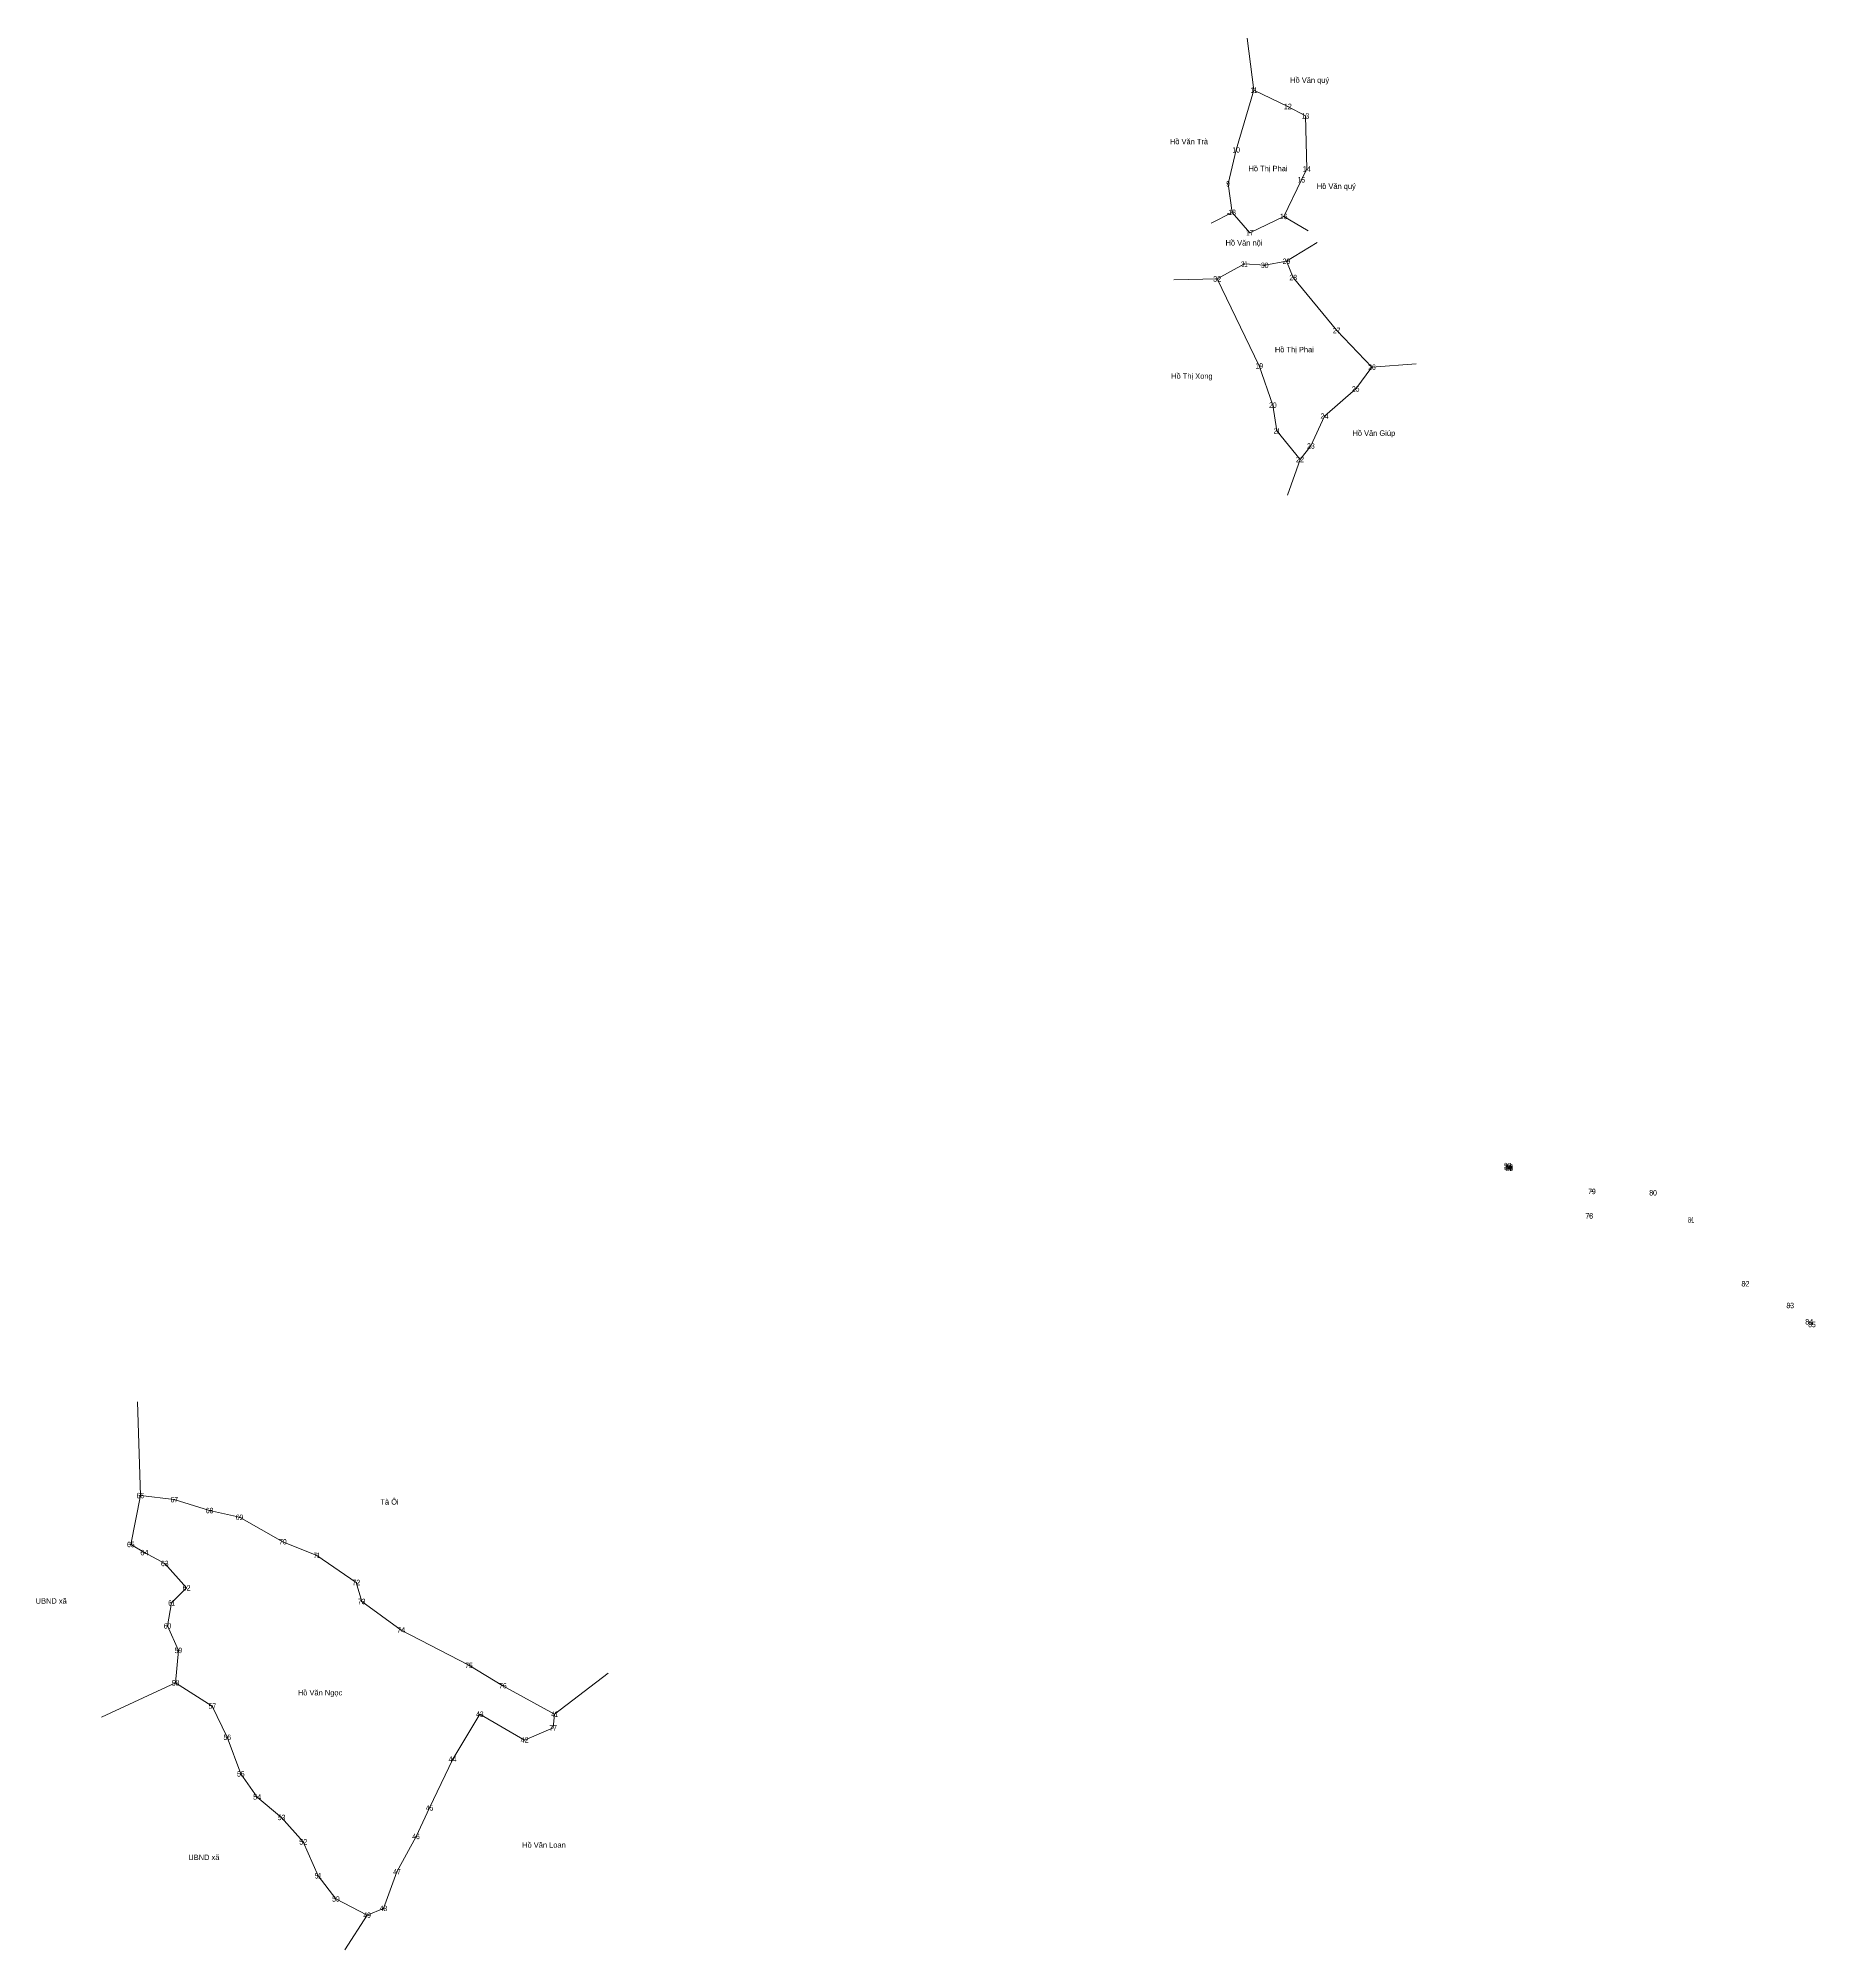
# Model space of a CAD drawing. Header units: metres. Extents: x 532311 to 533619, y 1853596 to 1855003.
import ezdxf
from ezdxf.enums import TextEntityAlignment as Align

# ---------------------------------------------------------------- set-up
doc = ezdxf.new("R2010")
doc.units = ezdxf.units.M
doc.header["$LTSCALE"] = 1.6
doc.layers.add('10', color=7, linetype='Continuous', lineweight=13)
doc.layers.add('11', color=7, linetype='Continuous', lineweight=13)
doc.layers.add('12', color=7, linetype='Continuous')

msp = doc.modelspace()

# ---------------------------------------------------------------- linework, layer by layer
at = {"layer": '10'}
for p, q in [((533206, 1854965), (533201.1, 1855003.24)), ((533190, 1854875), (533174.47, 1854867.16)), ((533228, 1854872), (533246.03, 1854861.3)), ((533230, 1854839), (533252.55, 1854852.71)), ((533179, 1854826), (533147, 1854825.36)), ((533293, 1854761), (533325.42, 1854763.5)), ((533240, 1854693), (533230.82, 1854666.63)), ((532386, 1853930), (532383.88, 1853998.94)), ((532691, 1853769), (532730.59, 1853799.35)), ((532412, 1853792), (532357.4, 1853766.79)), ((532553, 1853621), (532536.48, 1853595.53))]:
    msp.add_line(p, q, dxfattribs=at)
for points in [[(533190, 1854875), (533203, 1854860), (533228, 1854872), (533241, 1854899), (533245, 1854907), (533244, 1854946), (533231, 1854953), (533206, 1854965), (533193, 1854921), (533187, 1854896)], [(533230, 1854839), (533214, 1854836), (533199, 1854837), (533179, 1854826), (533210, 1854762), (533220, 1854733), (533223, 1854714), (533240, 1854693), (533248, 1854703), (533258, 1854725), (533281, 1854745), (533293, 1854761), (533267, 1854788), (533235, 1854827)], [(532636, 1853769), (532669, 1853750), (532690, 1853759), (532691, 1853769), (532653, 1853790), (532628, 1853805), (532578, 1853831), (532549, 1853852), (532545, 1853866), (532516, 1853886), (532491, 1853896), (532459, 1853914), (532437, 1853919), (532411, 1853927), (532386, 1853930), (532379, 1853894), (532389, 1853888), (532404, 1853880), (532420, 1853862), (532409, 1853851), (532406, 1853834), (532414, 1853816), (532412, 1853792), (532439, 1853775), (532450, 1853752), (532460, 1853725), (532472, 1853708), (532490, 1853693), (532506, 1853675), (532517, 1853650), (532530, 1853633), (532553, 1853621), (532565, 1853626), (532575, 1853653), (532589, 1853679), (532599, 1853700), (532616, 1853736)]]:
    msp.add_lwpolyline(points, close=True, dxfattribs=at)
at = {"layer": '11'}
for p, q in [((533206.31, 1854965), (533205.69, 1854965)), ((533206, 1854964.69), (533206, 1854965.31)), ((533231.31, 1854953), (533230.69, 1854953)), ((533231, 1854952.69), (533231, 1854953.31)), ((533244.31, 1854946), (533243.69, 1854946)), ((533244, 1854945.69), (533244, 1854946.31)), ((533193.31, 1854921), (533192.69, 1854921)), ((533193, 1854920.69), (533193, 1854921.31)), ((533241.31, 1854899), (533240.69, 1854899)), ((533241, 1854898.69), (533241, 1854899.31)), ((533245.31, 1854907), (533244.69, 1854907)), ((533245, 1854906.69), (533245, 1854907.31)), ((533187.31, 1854896), (533186.69, 1854896)), ((533187, 1854895.69), (533187, 1854896.31)), ((533187.31, 1854874), (533186.69, 1854874)), ((533187.31, 1854874), (533186.69, 1854874)), ((533187.31, 1854874), (533186.69, 1854874)), ((533187, 1854873.69), (533187, 1854874.31)), ((533187, 1854873.69), (533187, 1854874.31)), ((533187, 1854873.69), (533187, 1854874.31)), ((533190.31, 1854875), (533189.69, 1854875)), ((533190, 1854874.69), (533190, 1854875.31)), ((533228.31, 1854872), (533227.69, 1854872)), ((533228, 1854871.69), (533228, 1854872.31)), ((533203.31, 1854860), (533202.69, 1854860)), ((533203, 1854859.69), (533203, 1854860.31)), ((533199.31, 1854837), (533198.69, 1854837)), ((533199, 1854836.69), (533199, 1854837.31)), ((533214.31, 1854836), (533213.69, 1854836)), ((533214, 1854835.69), (533214, 1854836.31)), ((533230.31, 1854839), (533229.69, 1854839)), ((533230, 1854838.69), (533230, 1854839.31)), ((533235.31, 1854827), (533234.69, 1854827)), ((533235, 1854826.69), (533235, 1854827.31)), ((533179.31, 1854826), (533178.69, 1854826)), ((533179, 1854825.69), (533179, 1854826.31)), ((533267.31, 1854788), (533266.69, 1854788)), ((533267, 1854787.69), (533267, 1854788.31)), ((533210.31, 1854762), (533209.69, 1854762)), ((533210, 1854761.69), (533210, 1854762.31)), ((533293.31, 1854761), (533292.69, 1854761)), ((533293, 1854760.69), (533293, 1854761.31)), ((533281.31, 1854745), (533280.69, 1854745)), ((533281, 1854744.69), (533281, 1854745.31)), ((533220.31, 1854733), (533219.69, 1854733)), ((533220, 1854732.69), (533220, 1854733.31)), ((533223, 1854713.69), (533223, 1854714.31)), ((533258.31, 1854725), (533257.69, 1854725)), ((533258, 1854724.69), (533258, 1854725.31)), ((533223.31, 1854714), (533222.69, 1854714)), ((533248.31, 1854703), (533247.69, 1854703)), ((533248, 1854702.69), (533248, 1854703.31)), ((533240.31, 1854693), (533239.69, 1854693)), ((533240, 1854692.69), (533240, 1854693.31)), ((533393.31, 1854173), (533392.69, 1854173)), ((533393.31, 1854172), (533392.69, 1854172)), ((533393, 1854172.69), (533393, 1854173.31)), ((533393, 1854171.69), (533393, 1854172.31)), ((533394.31, 1854172), (533393.69, 1854172)), ((533394.31, 1854172), (533393.69, 1854172)), ((533394.31, 1854172), (533393.69, 1854172)), ((533394.31, 1854171), (533393.69, 1854171)), ((533394.31, 1854171), (533393.69, 1854171)), ((533394.31, 1854171), (533393.69, 1854171)), ((533394, 1854171.69), (533394, 1854172.31)), ((533394, 1854171.69), (533394, 1854172.31)), ((533394, 1854171.69), (533394, 1854172.31)), ((533394, 1854170.69), (533394, 1854171.31)), ((533394, 1854170.69), (533394, 1854171.31)), ((533394, 1854170.69), (533394, 1854171.31)), ((533455.31, 1854154), (533454.69, 1854154)), ((533455, 1854153.69), (533455, 1854154.31)), ((533500.31, 1854153), (533499.69, 1854153)), ((533500, 1854152.69), (533500, 1854153.31)), ((533453.31, 1854136), (533452.69, 1854136)), ((533453, 1854135.69), (533453, 1854136.31)), ((533528.31, 1854133), (533527.69, 1854133)), ((533528, 1854132.69), (533528, 1854133.31)), ((533568.31, 1854086), (533567.69, 1854086)), ((533568, 1854085.69), (533568, 1854086.31)), ((533601.31, 1854070), (533600.69, 1854070)), ((533601, 1854069.69), (533601, 1854070.31)), ((533615.31, 1854058), (533614.69, 1854058)), ((533615, 1854057.69), (533615, 1854058.31)), ((533617.31, 1854056), (533616.69, 1854056)), ((533617, 1854055.69), (533617, 1854056.31)), ((532386.31, 1853930), (532385.69, 1853930)), ((532386, 1853929.69), (532386, 1853930.31)), ((532411.31, 1853927), (532410.69, 1853927)), ((532411, 1853926.69), (532411, 1853927.31)), ((532437.31, 1853919), (532436.69, 1853919)), ((532437, 1853918.69), (532437, 1853919.31)), ((532459.31, 1853914), (532458.69, 1853914)), ((532459, 1853913.69), (532459, 1853914.31)), ((532379.31, 1853894), (532378.69, 1853894)), ((532379, 1853893.69), (532379, 1853894.31)), ((532389.31, 1853888), (532388.69, 1853888)), ((532389, 1853887.69), (532389, 1853888.31)), ((532491.31, 1853896), (532490.69, 1853896)), ((532491, 1853895.69), (532491, 1853896.31)), ((532516.31, 1853886), (532515.69, 1853886)), ((532516, 1853885.69), (532516, 1853886.31)), ((532404.31, 1853880), (532403.69, 1853880)), ((532404, 1853879.69), (532404, 1853880.31)), ((532420.31, 1853862), (532419.69, 1853862)), ((532420, 1853861.69), (532420, 1853862.31)), ((532545.31, 1853866), (532544.69, 1853866)), ((532545, 1853865.69), (532545, 1853866.31)), ((532409.31, 1853851), (532408.69, 1853851)), ((532409, 1853850.69), (532409, 1853851.31)), ((532549.31, 1853852), (532548.69, 1853852)), ((532549, 1853851.69), (532549, 1853852.31)), ((532406.31, 1853834), (532405.69, 1853834)), ((532406, 1853833.69), (532406, 1853834.31)), ((532578.31, 1853831), (532577.69, 1853831)), ((532578, 1853830.69), (532578, 1853831.31)), ((532414.31, 1853816), (532413.69, 1853816)), ((532414, 1853815.69), (532414, 1853816.31)), ((532628.31, 1853805), (532627.69, 1853805)), ((532628, 1853804.69), (532628, 1853805.31)), ((532412.31, 1853792), (532411.69, 1853792)), ((532412, 1853791.69), (532412, 1853792.31)), ((532653.31, 1853790), (532652.69, 1853790)), ((532653, 1853789.69), (532653, 1853790.31)), ((532439.31, 1853775), (532438.69, 1853775)), ((532439, 1853774.69), (532439, 1853775.31)), ((532636.31, 1853769), (532635.69, 1853769)), ((532636, 1853768.69), (532636, 1853769.31)), ((532690.31, 1853759), (532689.69, 1853759)), ((532690, 1853758.69), (532690, 1853759.31)), ((532691.31, 1853769), (532690.69, 1853769)), ((532691, 1853768.69), (532691, 1853769.31)), ((532450.31, 1853752), (532449.69, 1853752)), ((532450, 1853751.69), (532450, 1853752.31)), ((532669.31, 1853750), (532668.69, 1853750)), ((532669, 1853749.69), (532669, 1853750.31)), ((532616.31, 1853736), (532615.69, 1853736)), ((532616, 1853735.69), (532616, 1853736.31)), ((532460.31, 1853725), (532459.69, 1853725)), ((532460, 1853724.69), (532460, 1853725.31)), ((532472.31, 1853708), (532471.69, 1853708)), ((532472, 1853707.69), (532472, 1853708.31)), ((532490.31, 1853693), (532489.69, 1853693)), ((532490, 1853692.69), (532490, 1853693.31)), ((532599.31, 1853700), (532598.69, 1853700)), ((532599, 1853699.69), (532599, 1853700.31)), ((532506.31, 1853675), (532505.69, 1853675)), ((532506, 1853674.69), (532506, 1853675.31)), ((532589.31, 1853679), (532588.69, 1853679)), ((532589, 1853678.69), (532589, 1853679.31)), ((532517.31, 1853650), (532516.69, 1853650)), ((532517, 1853649.69), (532517, 1853650.31)), ((532575.31, 1853653), (532574.69, 1853653)), ((532575, 1853652.69), (532575, 1853653.31)), ((532530.31, 1853633), (532529.69, 1853633)), ((532530, 1853632.69), (532530, 1853633.31)), ((532553.31, 1853621), (532552.69, 1853621)), ((532553, 1853620.69), (532553, 1853621.31)), ((532565.31, 1853626), (532564.69, 1853626)), ((532565, 1853625.69), (532565, 1853626.31))]:
    msp.add_line(p, q, dxfattribs=at)

# ---------------------------------------------------------------- texts
at = {"layer": '10', "width": 0.9}
for s, p in [('Hồ Văn quý', (533247.105, 1854970.39)), ('Hồ Văn Trà', (533158.24, 1854925.14)), ('Hồ Thị Phai', (533216.4, 1854905.28)), ('Hồ Văn quý', (533266.705, 1854892.26)), ('Hồ Văn nội', (533198.745, 1854850.59)), ('Hồ Thị Phai', (533235.84, 1854771.96)), ('Hồ Thị Xong', (533160.365, 1854752.43)), ('Hồ Văn Giúp', (533294.34, 1854710.43)), ('Tà Ôi', (532569.495, 1853923.36)), ('UBND xã ', (532321.13, 1853850.42)), ('Hồ Văn Ngọc', (532518.355, 1853782.86)), ('Hồ Văn Loan', (532683.21, 1853670.7)), ('UBND xã ', (532433.55, 1853661.58))]:
    msp.add_text(s, height=4, dxfattribs=at).set_placement(p, align=Align.CENTER)
at = {"layer": '12'}
for s, width, p in [('11', 0.65, (533206.005, 1854963)), ('12', 0.8, (533230.995, 1854951)), ('13', 0.75, (533243.995, 1854944)), ('10', 0.75, (533193, 1854919)), ('9', 0.7, (533187.005, 1854894)), ('15', 0.75, (533241, 1854897)), ('14', 0.8, (533244.995, 1854905)), ('18', 0.75, (533190, 1854873)), ('16', 0.75, (533227.995, 1854870)), ('17', 0.75, (533202.995, 1854858)), ('29', 0.75, (533229.995, 1854837)), ('32', 0.8, (533178.995, 1854824)), ('31', 0.65, (533199.005, 1854835)), ('30', 0.75, (533214, 1854834)), ('28', 0.75, (533235, 1854825)), ('27', 0.75, (533266.995, 1854786)), ('19', 0.75, (533209.995, 1854760)), ('26', 0.75, (533292.995, 1854759)), ('25', 0.75, (533281, 1854743)), ('20', 0.75, (533220, 1854731)), ('21', 0.65, (533223.005, 1854712)), ('24', 0.8, (533257.995, 1854723)), ('23', 0.75, (533247.995, 1854701)), ('22', 0.8, (533239.995, 1854691)), ('34', 0.8, (533392.995, 1854170)), ('33', 0.75, (533392.995, 1854171)), ('40', 0.75, (533394, 1854170)), ('39', 0.75, (533393.995, 1854170)), ('36', 0.75, (533393.995, 1854169)), ('37', 0.75, (533393.995, 1854169)), ('35', 0.75, (533394, 1854170)), ('38', 0.75, (533394, 1854169)), ('79', 0.75, (533454.995, 1854152)), ('80', 0.75, (533500, 1854151)), ('78', 0.75, (533453, 1854134)), ('81', 0.65, (533528.005, 1854131)), ('82', 0.8, (533567.995, 1854084)), ('83', 0.75, (533600.995, 1854068)), ('84', 0.8, (533614.995, 1854056)), ('85', 0.75, (533617, 1854054)), ('66', 0.75, (532385.995, 1853928)), ('67', 0.75, (532410.995, 1853925)), ('68', 0.75, (532437, 1853917)), ('69', 0.75, (532458.995, 1853912)), ('70', 0.75, (532491, 1853894)), ('65', 0.75, (532379, 1853892)), ('64', 0.8, (532388.995, 1853886)), ('71', 0.65, (532516.005, 1853884)), ('63', 0.75, (532403.995, 1853878)), ('62', 0.8, (532419.995, 1853860)), ('72', 0.8, (532544.995, 1853864)), ('61', 0.65, (532409.005, 1853849)), ('73', 0.75, (532548.995, 1853850)), ('60', 0.75, (532406, 1853832)), ('74', 0.8, (532577.995, 1853829)), ('59', 0.75, (532413.995, 1853814)), ('75', 0.75, (532628, 1853803)), ('58', 0.75, (532412, 1853790)), ('76', 0.75, (532652.995, 1853788)), ('57', 0.75, (532438.995, 1853773)), ('43', 0.75, (532635.995, 1853767)), ('77', 0.75, (532689.995, 1853757)), ('41', 0.65, (532691.005, 1853767)), ('56', 0.75, (532449.995, 1853750)), ('42', 0.8, (532668.995, 1853748)), ('44', 0.8, (532615.995, 1853734)), ('55', 0.75, (532460, 1853723)), ('54', 0.8, (532471.995, 1853706)), ('45', 0.75, (532599, 1853698)), ('53', 0.75, (532489.995, 1853691)), ('52', 0.8, (532505.995, 1853673)), ('46', 0.75, (532588.995, 1853677)), ('51', 0.65, (532517.005, 1853648)), ('47', 0.75, (532574.995, 1853651)), ('50', 0.75, (532530, 1853631)), ('49', 0.75, (532552.995, 1853619)), ('48', 0.75, (532565, 1853624))]:
    msp.add_text(s, height=4, dxfattribs=dict(at, width=width)).set_placement(p, align=Align.CENTER)

doc.saveas('drawing.dxf')
